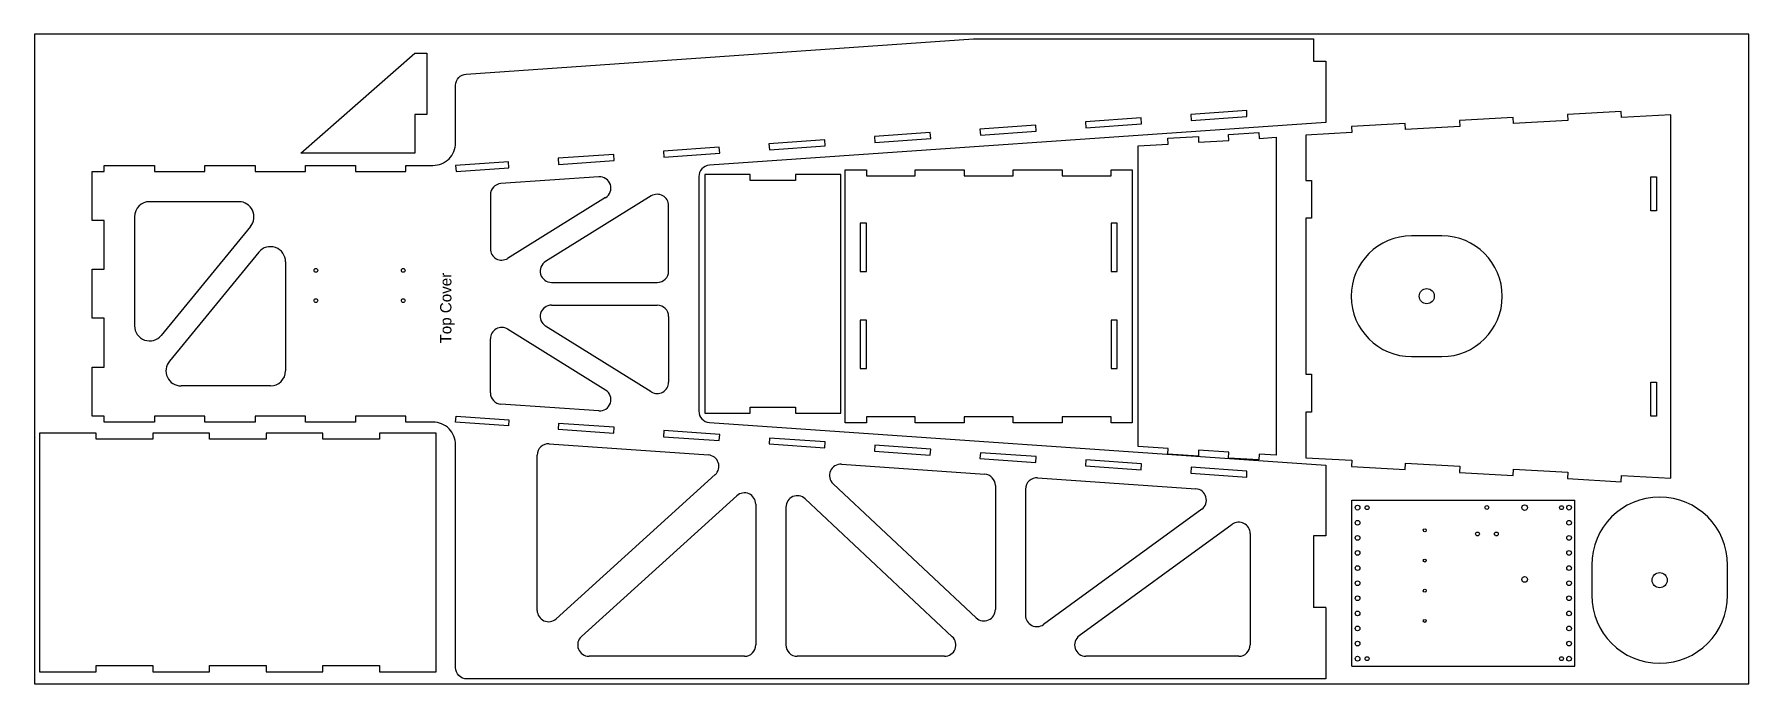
# Model space of a CAD drawing. Header units: inches. Extents: x -572 to -437, y -715 to -380.
# Drawn here: x -571.7 to -458.2, y -563.1 to -520.1 of the extents above; entities that cross this region are included whole.
import ezdxf

# ---------------------------------------------------------------- set-up
doc = ezdxf.new("R2010")
doc.units = ezdxf.units.IN
doc.header["$MEASUREMENT"] = 0
doc.layers.add('pic', color=1, linetype='Continuous')

msp = doc.modelspace()

# ---------------------------------------------------------------- texts
at = {"insert": (-544.82, -540.6), "char_height": 0.75, "attachment_point": 1, "rotation": 90}
msp.add_mtext_dynamic_manual_height_columns('Top Cover', width=23.1831, gutter_width=1, heights=[0], dxfattribs=at)

# ---------------------------------------------------------------- linework, layer by layer
at = {"color": 7, "linetype": 'Continuous', "lineweight": 25}
for p, q in [((-534.31, -529.56), (-540.79, -530.01)), ((-541.49, -530.76), (-541.49, -534.33)), ((-533.86, -530.94), (-540.35, -534.97)), ((-530.84, -530.83), (-537.83, -535.18)), ((-565.05, -532.21), (-565.05, -539.43)), ((-558.14, -531.21), (-564.05, -531.21)), ((-529.69, -535.81), (-529.69, -531.47)), ((-557.36, -532.85), (-563.28, -540.07)), ((-556.83, -534.56), (-562.74, -541.78)), ((-555.05, -535.19), (-555.05, -542.41)), ((-537.44, -536.56), (-530.44, -536.56)), ((-537.44, -538.06), (-530.44, -538.06)), ((-529.69, -538.81), (-529.69, -543.16)), ((-533.86, -543.68), (-540.35, -539.66)), ((-530.84, -543.8), (-537.83, -539.45)), ((-541.49, -543.87), (-541.49, -540.29)), ((-556.05, -543.41), (-561.97, -543.41)), ((-534.31, -545.07), (-540.79, -544.62)), ((-538.39, -558.27), (-538.39, -547.99)), ((-537.59, -547.25), (-527.06, -547.98)), ((-526.61, -549.28), (-537.14, -558.83)), ((-518.24, -548.59), (-508.76, -549.25)), ((-509.32, -558.76), (-518.8, -549.89)), ((-508.06, -550), (-508.06, -558.22)), ((-506.06, -550.24), (-506.06, -558.6)), ((-505.26, -549.49), (-494.79, -550.22)), ((-525.18, -550.68), (-535.46, -560.01)), ((-523.92, -551.24), (-523.92, -560.56)), ((-521.92, -551.43), (-521.92, -560.56)), ((-510.91, -560.02), (-520.66, -550.89)), ((-494.4, -551.57), (-504.87, -559.21)), ((-484.45, -550.97), (-469.7, -550.97)), ((-484.45, -561.97), (-484.45, -550.97)), ((-469.7, -561.97), (-469.7, -550.97)), ((-492.38, -552.58), (-502.5, -559.96)), ((-491.19, -553.18), (-491.19, -560.56)), ((-486.19, -558.08), (-486.99, -558.08)), ((-524.67, -561.31), (-534.96, -561.31)), ((-511.42, -561.31), (-521.17, -561.31)), ((-491.94, -561.31), (-502.06, -561.31)), ((-484.45, -561.97), (-469.7, -561.97))]:
    msp.add_line(p, q, dxfattribs=at)
msp.add_lwpolyline([(-486.19, -558.08), (-486.19, -562.81), (-543.04, -562.81, -0.414214), (-543.79, -562.06), (-543.79, -547.31, 0.414214), (-545.29, -545.81), (-547.09, -545.81), (-547.09, -545.41), (-550.42, -545.41), (-550.42, -545.81), (-553.74, -545.81), (-553.74, -545.41), (-557.07, -545.41), (-557.07, -545.81), (-560.4, -545.81), (-560.4, -545.41), (-563.73, -545.41), (-563.73, -545.81), (-567.05, -545.81), (-567.05, -545.41), (-567.85, -545.41), (-567.85, -542.17), (-567.05, -542.17), (-567.05, -538.93), (-567.85, -538.93), (-567.85, -535.69), (-567.05, -535.69), (-567.05, -532.45), (-567.85, -532.45), (-567.85, -529.21), (-567.05, -529.21), (-567.05, -528.81), (-563.73, -528.81), (-563.73, -529.21), (-560.4, -529.21), (-560.4, -528.81), (-557.07, -528.81), (-557.07, -529.21), (-553.74, -529.21), (-553.74, -528.81), (-550.42, -528.81), (-550.42, -529.21), (-547.09, -529.21), (-547.09, -528.81), (-545.29, -528.81, 0.414214), (-543.79, -527.31), (-543.79, -523.5, -0.394038), (-543.09, -522.76), (-509.5, -520.42), (-486.99, -520.42), (-486.99, -521.91), (-486.19, -521.91), (-486.19, -525.96), (-526.99, -528.8, 0.394038), (-527.69, -529.55), (-527.69, -545.08, 0.394038), (-526.99, -545.83), (-486.19, -548.66), (-486.19, -553.34), (-486.99, -553.34), (-486.99, -558.08)], format="xyb", dxfattribs=at)
for points in [[(-554.03, -527.99), (-546.5, -521.38), (-545.7, -521.38), (-545.7, -525.43), (-546.5, -525.43), (-546.5, -527.99)], [(-500.4, -529.5), (-500.4, -529.1), (-499, -529.1), (-499, -545.85), (-500.4, -545.85), (-500.4, -545.45), (-503.64, -545.45), (-503.64, -545.85), (-506.88, -545.85), (-506.88, -545.45), (-510.12, -545.45), (-510.12, -545.85), (-513.36, -545.85), (-513.36, -545.45), (-516.6, -545.45), (-516.6, -545.85), (-518, -545.85), (-518, -529.1), (-516.6, -529.1), (-516.6, -529.5), (-513.36, -529.5), (-513.36, -529.1), (-510.12, -529.1), (-510.12, -529.5), (-506.88, -529.5), (-506.88, -529.1), (-503.64, -529.1), (-503.64, -529.5)], [(-540.27, -545.66), (-540.3, -546.06), (-543.79, -545.81), (-543.76, -545.41)]]:
    msp.add_lwpolyline(points, close=True)
for points in [[(-491.42, -525.18), (-495.12, -525.43), (-495.09, -525.83), (-491.4, -525.58)], [(-463.34, -525.46), (-466.6, -525.64), (-466.62, -525.23), (-470.19, -525.43), (-470.17, -525.84), (-473.75, -526.04), (-473.77, -525.63), (-477.34, -525.83), (-477.32, -526.24), (-480.9, -526.44), (-480.92, -526.03), (-484.49, -526.23), (-484.47, -526.64), (-487.5, -526.81), (-487.5, -529.81), (-487.13, -529.81), (-487.13, -532.31), (-487.5, -532.31), (-487.5, -542.64), (-487.13, -542.64), (-487.13, -545.14), (-487.5, -545.14), (-487.5, -548.17), (-484.47, -548.33), (-484.49, -548.75), (-480.92, -548.95), (-480.9, -548.53), (-477.32, -548.73), (-477.34, -549.15), (-473.77, -549.35), (-473.75, -548.93), (-470.17, -549.13), (-470.19, -549.55), (-466.62, -549.75), (-466.6, -549.33), (-463.34, -549.52)], [(-512.37, -526.63), (-516.06, -526.89), (-516.04, -527.29), (-512.34, -527.03)], [(-505.39, -526.15), (-509.08, -526.4), (-509.05, -526.8), (-505.36, -526.55)], [(-498.41, -525.66), (-502.1, -525.92), (-502.07, -526.32), (-498.38, -526.06)], [(-490.59, -527.02), (-489.47, -526.95), (-489.47, -548), (-490.59, -547.93), (-490.61, -548.31), (-492.62, -548.19), (-492.6, -547.8), (-494.6, -547.67), (-494.62, -548.06), (-496.63, -547.93), (-496.61, -547.55), (-498.61, -547.42), (-498.61, -527.52), (-496.61, -527.4), (-496.63, -527.01), (-494.62, -526.89), (-494.6, -527.27), (-492.6, -527.15), (-492.62, -526.76), (-490.61, -526.63)], [(-526.34, -527.6), (-530.03, -527.86), (-530, -528.26), (-526.31, -528)], [(-519.35, -527.12), (-523.05, -527.37), (-523.02, -527.77), (-519.33, -527.52)], [(-543.79, -528.81), (-543.76, -529.21), (-540.27, -528.97), (-540.3, -528.57)], [(-533.32, -528.09), (-537.01, -528.34), (-536.99, -528.74), (-533.29, -528.49)], [(-521.29, -529.41), (-521.29, -529.81), (-524.29, -529.81), (-524.29, -529.41), (-527.29, -529.41), (-527.29, -545.21), (-524.29, -545.21), (-524.29, -544.81), (-521.29, -544.81), (-521.29, -545.21), (-518.29, -545.21), (-518.29, -529.41)], [(-464.29, -531.82), (-464.67, -531.82), (-464.67, -529.57), (-464.29, -529.57)], [(-516.6, -535.84), (-516.6, -532.64), (-517, -532.64), (-517, -535.84)], [(-500.4, -535.84), (-500, -535.84), (-500, -532.64), (-500.4, -532.64)], [(-516.6, -542.25), (-516.6, -539.05), (-517, -539.05), (-517, -542.25)], [(-500.4, -542.25), (-500, -542.25), (-500, -539.05), (-500.4, -539.05)], [(-464.29, -543.16), (-464.29, -545.41), (-464.67, -545.41), (-464.67, -543.16)], [(-533.32, -546.54), (-533.29, -546.14), (-536.98, -545.89), (-537.01, -546.28)], [(-548.83, -546.53), (-548.83, -546.93), (-552.58, -546.93), (-552.58, -546.53), (-556.33, -546.53), (-556.33, -546.93), (-560.08, -546.93), (-560.08, -546.53), (-563.83, -546.53), (-563.83, -546.93), (-567.58, -546.93), (-567.58, -546.53), (-571.33, -546.53), (-571.33, -562.33), (-567.58, -562.33), (-567.58, -561.93), (-563.83, -561.93), (-563.83, -562.33), (-560.08, -562.33), (-560.08, -561.93), (-556.33, -561.93), (-556.33, -562.33), (-552.58, -562.33), (-552.58, -561.93), (-548.83, -561.93), (-548.83, -562.33), (-545.08, -562.33), (-545.08, -546.53)], [(-526.34, -547.03), (-526.31, -546.63), (-530, -546.37), (-530.03, -546.77)], [(-519.35, -547.51), (-519.33, -547.11), (-523.02, -546.86), (-523.04, -547.25)], [(-512.37, -548), (-512.34, -547.6), (-516.03, -547.34), (-516.06, -547.74)], [(-505.39, -548.48), (-505.36, -548.08), (-509.05, -547.83), (-509.08, -548.22)], [(-498.41, -548.96), (-498.38, -548.57), (-502.07, -548.31), (-502.1, -548.71)], [(-491.42, -549.45), (-491.4, -549.05), (-495.09, -548.8), (-495.12, -549.19)]]:
    msp.add_lwpolyline(points, close=True, dxfattribs=at)
for points in [[(-478.5, -533.47), (-480.5, -533.47)], [(-480.5, -541.47), (-478.5, -541.47)], [(-468.58, -555.27), (-468.58, -557.27)], [(-459.58, -557.27), (-459.58, -555.27)]]:
    msp.add_lwpolyline(points)
for centre, radius in [((-553.04, -535.76), 0.125), ((-547.26, -535.76), 0.125), ((-553.04, -537.76), 0.125), ((-547.26, -537.76), 0.125), ((-484.08, -551.47), 0.156), ((-483.45, -551.47), 0.13), ((-475.52, -551.46), 0.125), ((-473.02, -551.47), 0.188), ((-470.58, -551.47), 0.13), ((-470.08, -551.47), 0.156), ((-484.08, -552.47), 0.156), ((-470.08, -552.47), 0.156), ((-484.08, -553.47), 0.156), ((-479.63, -552.97), 0.1), ((-476.14, -553.21), 0.125), ((-474.89, -553.21), 0.125), ((-470.08, -553.47), 0.156), ((-484.08, -554.47), 0.156), ((-479.63, -554.97), 0.1), ((-470.08, -554.47), 0.156), ((-484.08, -555.47), 0.156), ((-473.02, -556.22), 0.188), ((-470.08, -555.47), 0.156), ((-484.08, -556.47), 0.156), ((-479.63, -556.97), 0.1), ((-470.08, -556.47), 0.156), ((-484.08, -557.47), 0.156), ((-484.08, -558.47), 0.156), ((-470.08, -557.47), 0.156), ((-470.08, -558.47), 0.156), ((-484.08, -559.47), 0.156), ((-479.63, -558.97), 0.1), ((-470.08, -559.47), 0.156), ((-484.08, -560.47), 0.156), ((-470.08, -560.47), 0.156), ((-484.08, -561.47), 0.156), ((-483.45, -561.47), 0.13), ((-470.58, -561.47), 0.13), ((-470.08, -561.47), 0.156)]:
    msp.add_circle(centre, radius, dxfattribs=at)
for centre in [(-479.5, -537.47), (-464.08, -556.27)]:
    msp.add_circle(centre, 0.5)
for centre, radius, start, end in [((-540.74, -530.76), 0.75, 93.9748, 180), ((-534.26, -530.31), 0.75, 301.8352, 93.9748), ((-530.44, -531.47), 0.75, 0, 121.8352), ((-564.05, -532.21), 1, 90, 180), ((-558.14, -532.21), 1, 320.6562, 90), ((-556.05, -535.19), 1, 0, 140.6562), ((-540.74, -534.33), 0.75, 180, 301.8352), ((-537.44, -535.81), 0.75, 121.8352, 270), ((-530.44, -535.81), 0.75, 270, 0), ((-537.44, -538.81), 0.75, 90, 238.1648), ((-530.44, -538.81), 0.75, 0, 90), ((-564.05, -539.43), 1, 180, 320.6562), ((-540.74, -540.29), 0.75, 58.1648, 180), ((-561.97, -542.41), 1, 140.6562, 270), ((-556.05, -542.41), 1, 270, 0), ((-530.44, -543.16), 0.75, 238.1648, 0), ((-540.74, -543.87), 0.75, 180, 266.0252), ((-534.26, -544.32), 0.75, 266.0252, 58.1648), ((-537.64, -547.99), 0.75, 86.0252, 180), ((-527.11, -548.73), 0.75, 312.2013, 86.0252), ((-518.29, -549.34), 0.75, 86.0252, 226.8934), ((-508.81, -550), 0.75, 0, 86.0252), ((-505.31, -550.24), 0.75, 86.0252, 180), ((-494.84, -550.97), 0.75, 306.107, 86.0252), ((-524.67, -551.24), 0.75, 0, 132.2013), ((-521.17, -551.43), 0.75, 46.8934, 180), ((-491.94, -553.18), 0.75, 0, 126.107), ((-537.64, -558.27), 0.75, 180, 312.2013), ((-508.81, -558.22), 0.75, 226.8934, 0), ((-505.31, -558.6), 0.75, 180, 306.107), ((-534.96, -560.56), 0.75, 132.2013, 270), ((-524.67, -560.56), 0.75, 270, 0), ((-521.17, -560.56), 0.75, 180, 270), ((-511.42, -560.56), 0.75, 270, 46.8934), ((-502.06, -560.56), 0.75, 126.107, 270), ((-491.94, -560.56), 0.75, 270, 0)]:
    msp.add_arc(centre, radius, start, end, dxfattribs=at)
for centre, radius, start, end in [((-480.5, -537.47), 4, 90, 270), ((-478.5, -537.47), 4, 270, 90), ((-464.08, -555.27), 4.5, 0, 180), ((-464.08, -557.27), 4.5, 180, 0)]:
    msp.add_arc(centre, radius, start, end)
at = {"layer": 'pic', "color": 1}
msp.add_lwpolyline([(-571.68, -563.13), (-458.18, -563.13), (-458.18, -520.13), (-571.68, -520.13)], close=True, dxfattribs=at)

msp.set_redraw_order([(e.dxf.handle, doc.entitydb.next_handle()) for e in msp.query("TEXT MTEXT ATTDEF DIMENSION ARC_DIMENSION")])  # texts and dimensions are drawn at this point

doc.saveas('drawing.dxf')
